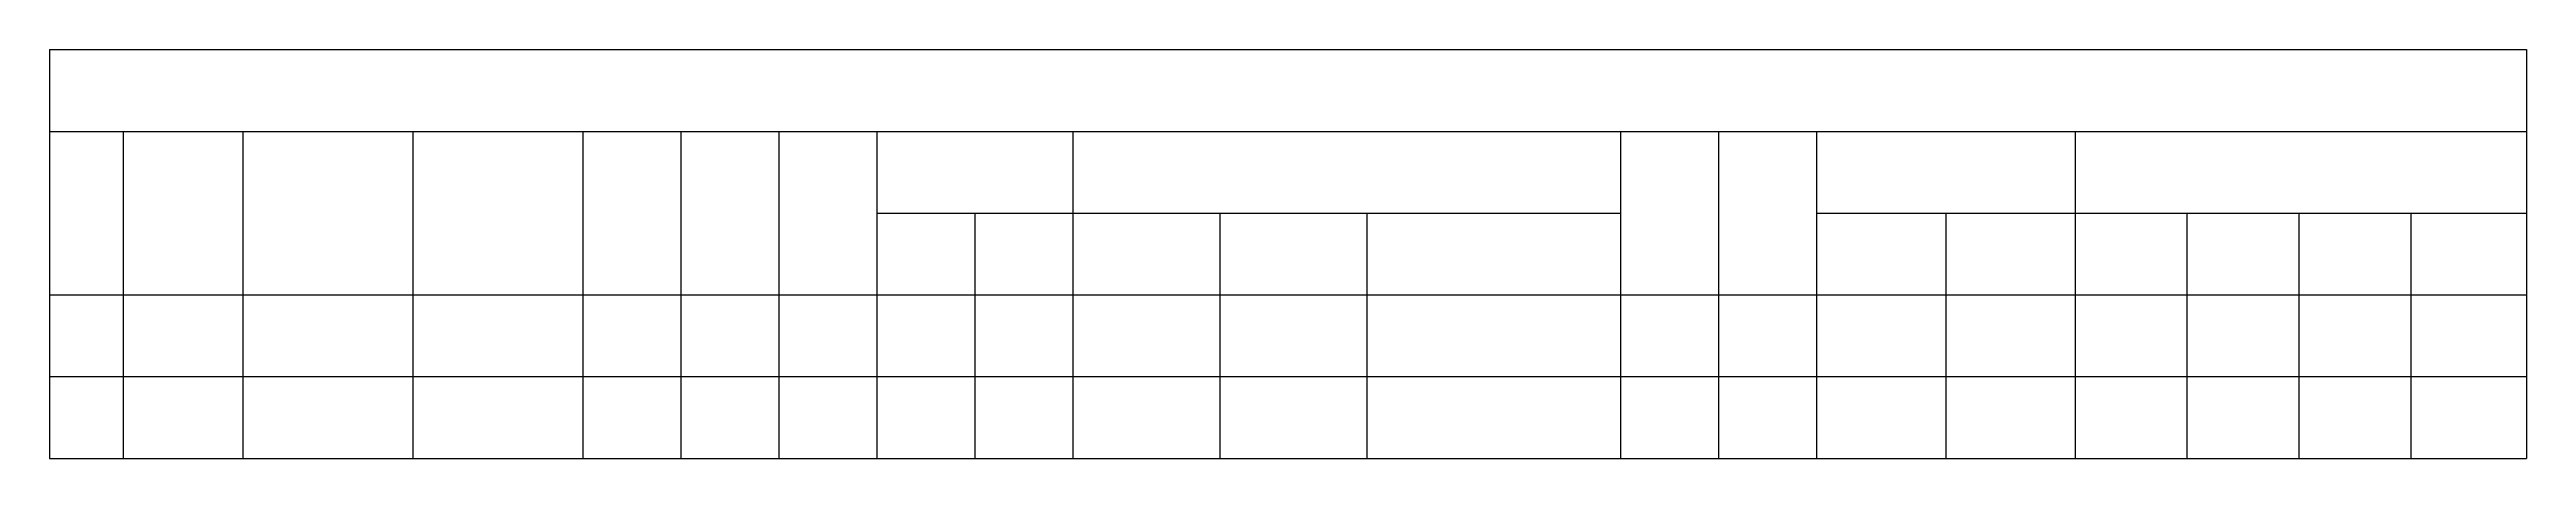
# Model space of a CAD drawing. Extents: x -288892 to 250096, y -100054 to 404668.
# Drawn here: x 76518 to 106853, y -84254 to -79254 of the extents above; entities that cross this region are included whole.
import ezdxf

# ---------------------------------------------------------------- set-up
doc = ezdxf.new("R2010")
doc.units = 0
doc.header["$LTSCALE"] = 1000
doc.header["$MEASUREMENT"] = 0
doc.layers.add('TEL_TEXT', color=3, linetype='CONTINUOUS')
doc.layers.add('表格线', color=3, linetype='CONTINUOUS')
doc.styles.add('_TEL_DIM', font='SIMPLEX', dxfattribs={"width": 0.8, "height": 3.5, "bigfont": 'HZTXT'})

msp = doc.modelspace()

# ---------------------------------------------------------------- linework, layer by layer
at = {"layer": '表格线'}
for p, q in [((76518, -79254), (76518, -84254)), ((76518, -79254), (106853, -79254)), ((106853, -79254), (106853, -84254)), ((76518, -80254), (106853, -80254)), ((77420, -80254), (77420, -84254)), ((78884, -80254), (78884, -84254)), ((78884, -80254), (78884, -84254)), ((78884, -80254), (78884, -84254)), ((80969, -80254), (80969, -84254)), ((83050, -80254), (83050, -84254)), ((84250, -80254), (84250, -84254)), ((85450, -80254), (85450, -84254)), ((86650, -80254), (86650, -84254)), ((89050, -80254), (89050, -84254)), ((95756, -80254), (95756, -84254)), ((96956, -80254), (96956, -84254)), ((98156, -80254), (98156, -84254)), ((101324, -80254), (101324, -84254)), ((101324, -80254), (101324, -84254)), ((86650, -81254), (95756, -81254)), ((87850, -81254), (87850, -84254)), ((87850, -81254), (87850, -84254)), ((90850, -81254), (90850, -84254)), ((92650, -81254), (92650, -84254)), ((98156, -81254), (106853, -81254)), ((99740, -81254), (99740, -84254)), ((102695, -81254), (102695, -84254)), ((104065, -81254), (104065, -84254)), ((105435, -81254), (105435, -84254)), ((76518, -82254), (106853, -82254)), ((76518, -83254), (106853, -83254)), ((76518, -84254), (106853, -84254))]:
    msp.add_line(p, q, dxfattribs=at)

# ---------------------------------------------------------------- texts
at = {"layer": 'TEL_TEXT', "insert": (101324, -83754), "char_height": 3.5, "width": 2.52, "attachment_point": 1, "style": '_TEL_DIM'}
msp.add_mtext('-', dxfattribs=at)

doc.saveas('drawing.dxf')
